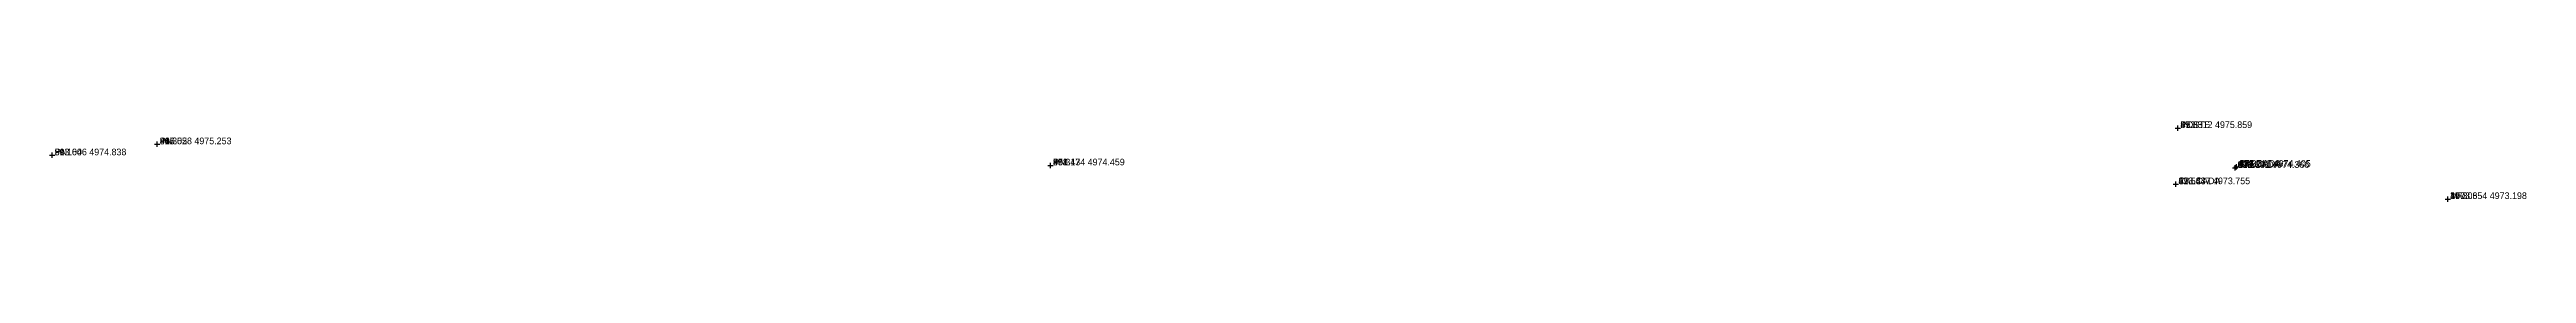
# Model space of a CAD drawing. Extents: x 886 to 1008, y 4909 to 5108.
# Drawn here: x 913.5 to 1006.6, y 4973.1 to 4976.1 of the extents above; entities that cross this region are included whole.
import ezdxf

# ---------------------------------------------------------------- set-up
doc = ezdxf.new("R2010")
doc.units = 0
doc.linetypes.add('1', pattern=[0])
doc.layers.get('0').update_dxf_attribs({"linetype": '1'})
doc.styles.add('STD', font='txt')

msp = doc.modelspace()

# ---------------------------------------------------------------- texts
at = {"layer": 'CO_ORDS', "color": 3, "style": 'STD'}
for s, p in [(' 993.512 4975.859', (993.5119, 4975.8585, 47.8312)), (' 913.606 4974.838', (913.6064, 4974.8378, 50.1038)), (' 917.558 4975.253', (917.5577, 4975.2527, 50.3019)), (' 951.134 4974.459', (951.1342, 4974.4588, 50.3473)), (' 993.437 4973.755', (993.4371, 4973.755, 47.5839)), (' 995.661 4974.366', (995.6614, 4974.3657, 47.5537)), (' 995.716 4974.405', (995.7161, 4974.4053, 47.3215)), (' 1003.654 4973.198', (1003.6535, 4973.198, 47.3083))]:
    msp.add_text(s, height=0.25, dxfattribs=at).set_placement(p)
at = {"layer": 'CODE', "color": 3, "style": 'STD'}
for s, p in [(' POSTE', (993.5119, 4975.8585, 47.8312)), (' PN', (913.6064, 4974.8378, 50.1038)), (' PN', (917.5577, 4975.2527, 50.3019)), (' PN', (951.1342, 4974.4588, 50.3473)), (' CALCADA', (993.4371, 4973.755, 47.5839)), (' CALCADA', (995.6614, 4974.3657, 47.5537)), (' CALCADA', (995.7161, 4974.4053, 47.3215)), (' MF', (1003.6535, 4973.198, 47.3083))]:
    msp.add_text(s, height=0.25, dxfattribs=at).set_placement(p)
at = {"layer": 'HEIGHT', "color": 3, "style": 'STD'}
for s, p in [(' 47.831', (993.5119, 4975.8585, 47.8312)), (' 50.104', (913.6064, 4974.8378, 50.1038)), (' 50.302', (917.5577, 4975.2527, 50.3019)), (' 50.347', (951.1342, 4974.4588, 50.3473)), (' 47.584', (993.4371, 4973.755, 47.5839)), (' 47.554', (995.6614, 4974.3657, 47.5537)), (' 47.321', (995.7161, 4974.4053, 47.3215)), (' 47.308', (1003.6535, 4973.198, 47.3083))]:
    msp.add_text(s, height=0.25, dxfattribs=at).set_placement(p)
at = {"layer": 'PT_ID', "color": 3, "style": 'STD'}
for s, p in [(' 333', (993.5119, 4975.8585, 47.8312)), (' 393', (913.6064, 4974.8378, 50.1038)), (' 446', (917.5577, 4975.2527, 50.3019)), (' 498', (951.1342, 4974.4588, 50.3473)), (' 313', (993.4371, 4973.755, 47.5839)), (' 312', (995.6614, 4974.3657, 47.5537)), (' 311', (995.7161, 4974.4053, 47.3215)), (' 247', (1003.6535, 4973.198, 47.3083))]:
    msp.add_text(s, height=0.25, dxfattribs=at).set_placement(p)

# ---------------------------------------------------------------- blocks, each defined once
blk = doc.blocks.new('CROSS')
at = {"color": 0}
for p, q in [((-50, 0), (50, 0)), ((0, -50), (0, 50))]:
    blk.add_line(p, q, dxfattribs=at)

# ---------------------------------------------------------------- block references
at = {"layer": 'POINT', "color": 2, "xscale": 0.002, "yscale": 0.002, "zscale": 0.002}
for p in [(993.5119, 4975.8585, 47.8312), (913.6064, 4974.8378, 50.1038), (917.5577, 4975.2527, 50.3019), (951.1342, 4974.4588, 50.3473), (993.4371, 4973.755, 47.5839), (995.6614, 4974.3657, 47.5537), (995.7161, 4974.4053, 47.3215), (1003.6535, 4973.198, 47.3083)]:
    msp.add_blockref('CROSS', p, dxfattribs=at)

msp.set_redraw_order([(e.dxf.handle, doc.entitydb.next_handle()) for e in msp.query("TEXT MTEXT ATTDEF DIMENSION ARC_DIMENSION")])  # texts and dimensions are drawn at this point

doc.saveas('drawing.dxf')
